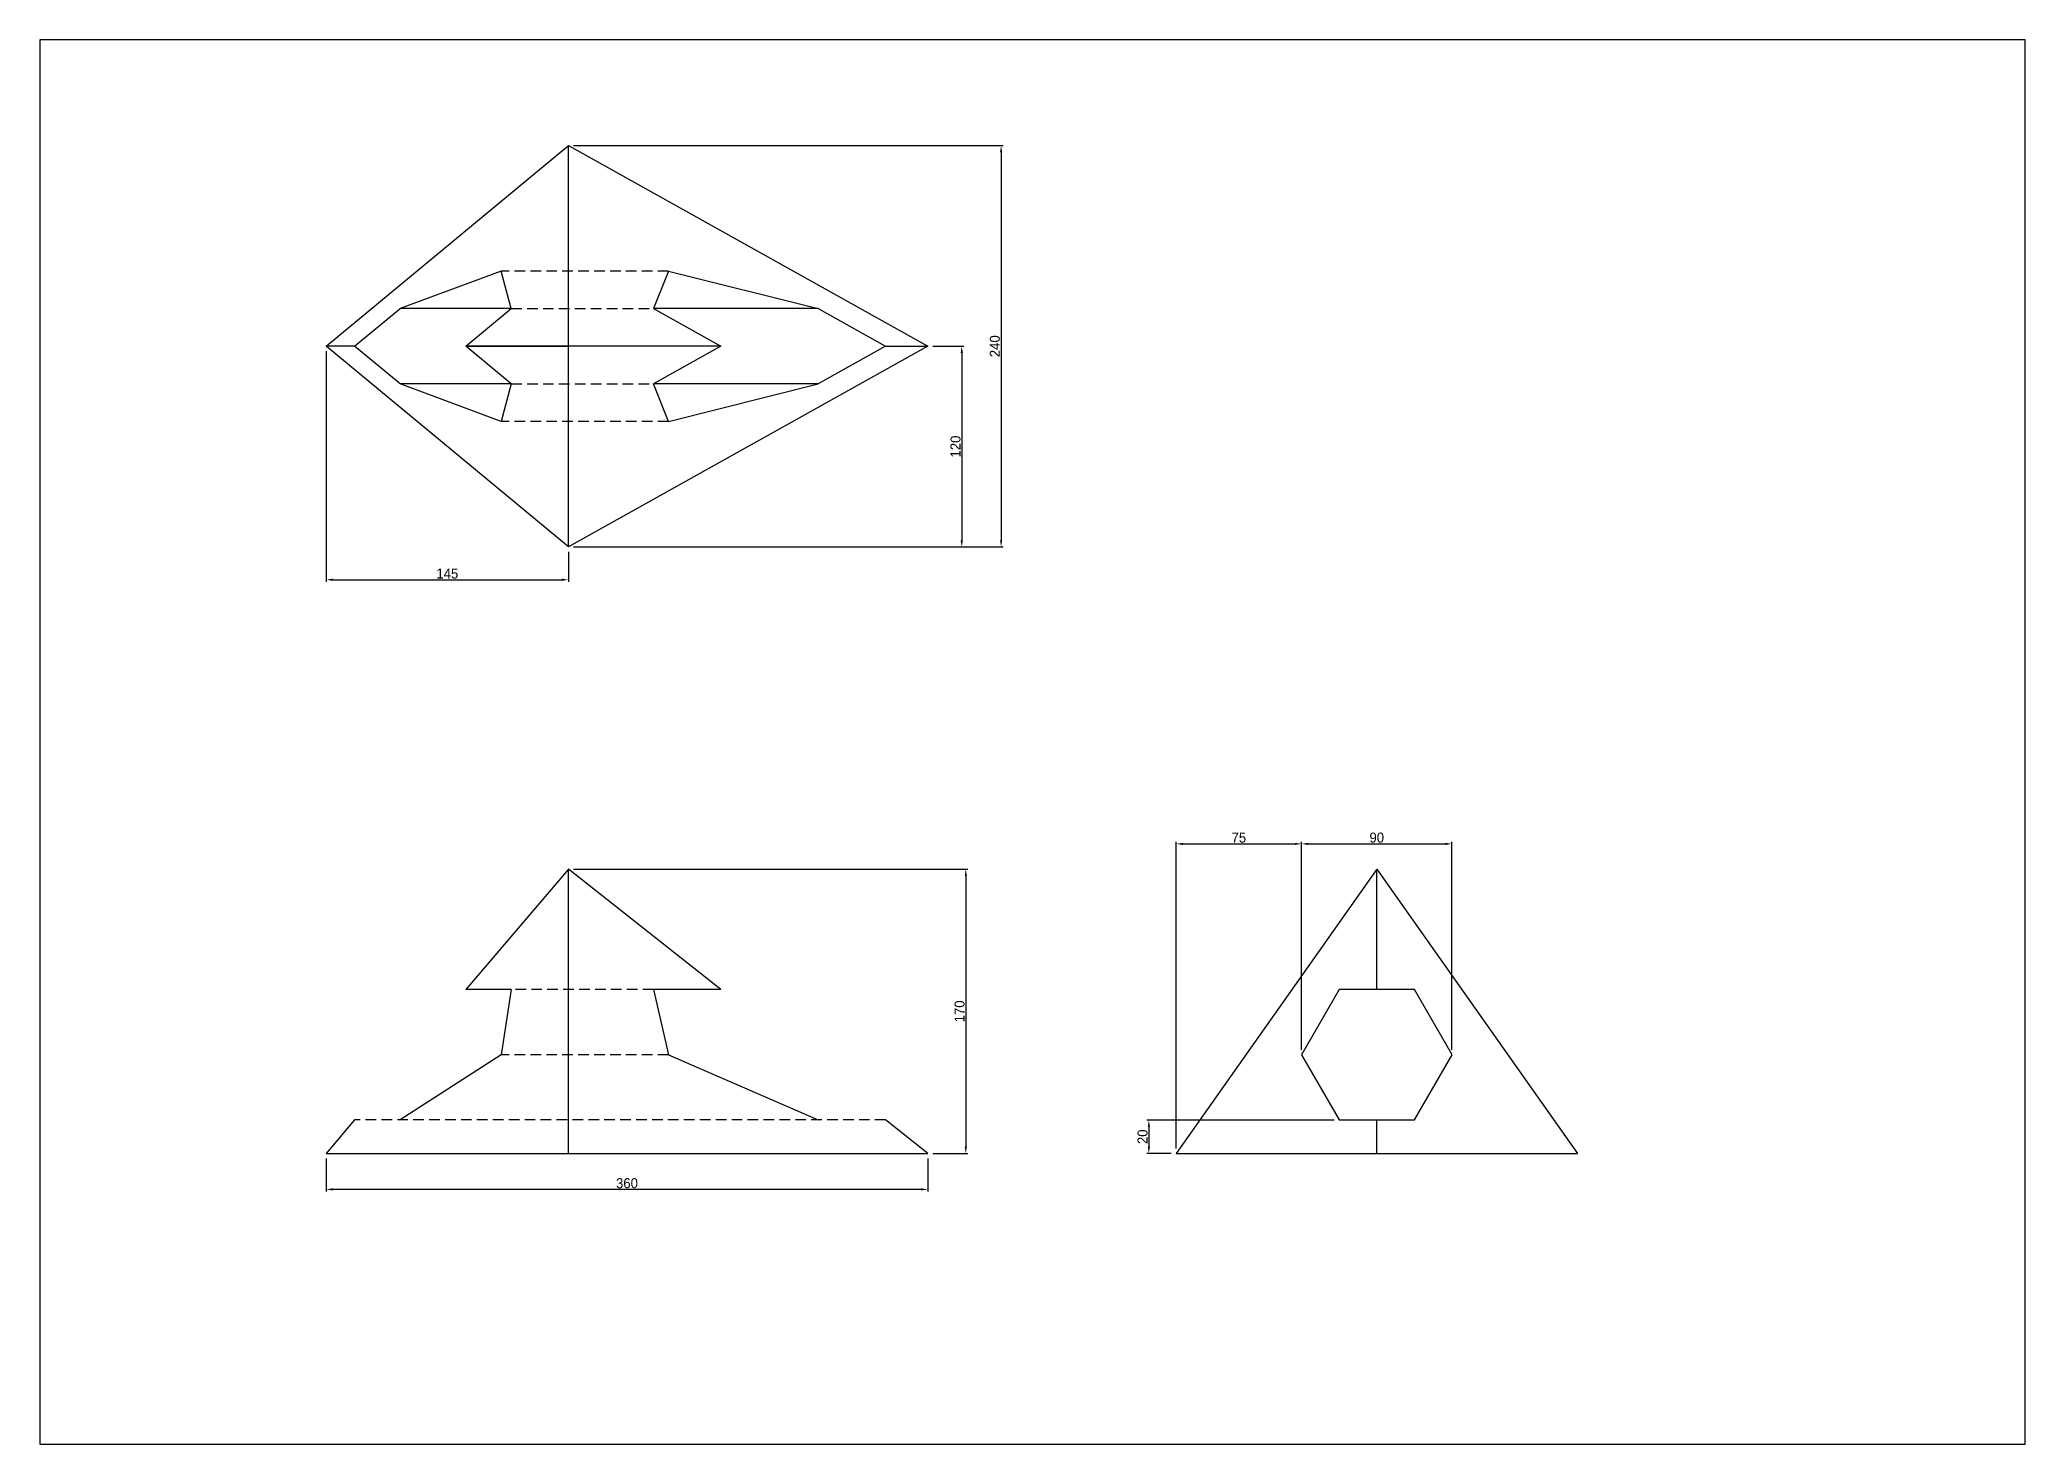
# Model space of a CAD drawing. Header units: millimetres. Extents: x 0 to 3581, y 939 to 3462.
# Drawn here: x 1487 to 2675, y 2622 to 3462 of the extents above; entities that cross this region are included whole.
import ezdxf

# ---------------------------------------------------------------- set-up
doc = ezdxf.new("R2010")
doc.units = ezdxf.units.MM
doc.linetypes.add('HIDDEN', pattern=[9.525, 6.35, -3.175])
for name, color, linetype in [('dim', 1, 'Continuous'), ('hidden', 2, 'HIDDEN'), ('model', 7, 'Continuous')]:
    doc.layers.add(name, color=color, linetype=linetype)
doc.styles.get("Standard").update_dxf_attribs({"font": ''})
doc.styles.get('Standard').set_extended_font_data('Gulim')
doc.dimstyles.new('ISO-25', dxfattribs={"dimtxt": 6, "dimasz": 4, "dimexe": 1.25, "dimexo": 3, "dimtad": 1, "dimtxsty": 'Standard', "dimcen": 2.5, "dimadec": 0, "dimazin": 0, "dimtfac": 1, "dimtmove": 0, "dimatfit": 3, "dimfxl": 1, "dimarcsym": 0})

msp = doc.modelspace()

# ---------------------------------------------------------------- blocks, each defined once
blk = doc.blocks.new('*D157')
at = {"layer": 'Defpoints', "color": 0, "transparency": 16777216}
for p in [(1803.7, 3398.7), (1803.7, 3158.7), (2062.5, 3158.7)]:
    blk.add_point(p, dxfattribs=at)
at = {"layer": 'dim', "color": 0, "lineweight": -2, "transparency": 16777216}
for p, q in [((1806.7, 3398.7), (2063.8, 3398.7)), ((2062.5, 3394.7), (2062.5, 3162.7)), ((1806.7, 3158.7), (2063.8, 3158.7))]:
    blk.add_line(p, q, dxfattribs=at)
at = {"layer": 'dim', "color": 0, "transparency": 16777216}
for points in [[(2061.9, 3394.7), (2063.2, 3394.7), (2062.5, 3398.7)], [(2061.9, 3162.7), (2063.2, 3162.7), (2062.5, 3158.7)]]:
    blk.add_solid(points, dxfattribs=at)
at = {"layer": 'dim', "color": 0, "transparency": 16777216, "insert": (2058.8, 3278.7), "char_height": 6, "attachment_point": 5, "rotation": 90}
blk.add_mtext('240', dxfattribs=at)
blk = doc.blocks.new('*D158')
at = {"layer": 'Defpoints', "color": 0, "transparency": 16777216}
for p in [(2018.7, 3278.7), (1803.7, 3158.7), (2039, 3158.7)]:
    blk.add_point(p, dxfattribs=at)
at = {"layer": 'dim', "color": 0, "lineweight": -2, "transparency": 16777216}
for p, q in [((2021.7, 3278.7), (2040.3, 3278.7)), ((2039, 3274.7), (2039, 3162.7)), ((1806.7, 3158.7), (2040.3, 3158.7))]:
    blk.add_line(p, q, dxfattribs=at)
at = {"layer": 'dim', "color": 0, "transparency": 16777216}
for points in [[(2038.3, 3274.7), (2039.7, 3274.7), (2039, 3278.7)], [(2038.3, 3162.7), (2039.7, 3162.7), (2039, 3158.7)]]:
    blk.add_solid(points, dxfattribs=at)
at = {"layer": 'dim', "color": 0, "transparency": 16777216, "insert": (2035.3, 3218.7), "char_height": 6, "attachment_point": 5, "rotation": 90}
blk.add_mtext('120', dxfattribs=at)
blk = doc.blocks.new('*D159')
at = {"layer": 'Defpoints', "color": 0, "transparency": 16777216}
for p in [(1658.7, 3278.7), (1803.7, 3158.7), (1803.7, 3139)]:
    blk.add_point(p, dxfattribs=at)
at = {"layer": 'dim', "color": 0, "lineweight": -2, "transparency": 16777216}
for p, q in [((1658.7, 3275.7), (1658.7, 3137.8)), ((1803.7, 3155.7), (1803.7, 3137.8)), ((1662.7, 3139), (1799.7, 3139))]:
    blk.add_line(p, q, dxfattribs=at)
at = {"layer": 'dim', "color": 0, "transparency": 16777216}
for points in [[(1662.7, 3139.7), (1662.7, 3138.4), (1658.7, 3139)], [(1799.7, 3139.7), (1799.7, 3138.4), (1803.7, 3139)]]:
    blk.add_solid(points, dxfattribs=at)
at = {"layer": 'dim', "color": 0, "transparency": 16777216, "insert": (1731.2, 3142.7), "char_height": 6, "attachment_point": 5}
blk.add_mtext('145', dxfattribs=at)
blk = doc.blocks.new('*D160')
at = {"layer": 'Defpoints', "color": 0, "transparency": 16777216}
for p in [(1803.7, 2965.9), (2018.7, 2795.9), (2041.4, 2795.9)]:
    blk.add_point(p, dxfattribs=at)
at = {"layer": 'dim', "color": 0, "lineweight": -2, "transparency": 16777216}
for p, q in [((1806.7, 2965.9), (2042.7, 2965.9)), ((2041.4, 2961.9), (2041.4, 2799.9)), ((2021.7, 2795.9), (2042.7, 2795.9))]:
    blk.add_line(p, q, dxfattribs=at)
at = {"layer": 'dim', "color": 0, "transparency": 16777216}
for points in [[(2040.8, 2961.9), (2042.1, 2961.9), (2041.4, 2965.9)], [(2040.8, 2799.9), (2042.1, 2799.9), (2041.4, 2795.9)]]:
    blk.add_solid(points, dxfattribs=at)
at = {"layer": 'dim', "color": 0, "transparency": 16777216, "insert": (2037.7, 2880.9), "char_height": 6, "attachment_point": 5, "rotation": 90}
blk.add_mtext('170', dxfattribs=at)
blk = doc.blocks.new('*D161')
at = {"layer": 'Defpoints', "color": 0, "transparency": 16777216}
for p in [(1658.7, 2795.9), (2018.7, 2795.9), (1658.7, 2774.4)]:
    blk.add_point(p, dxfattribs=at)
at = {"layer": 'dim', "color": 0, "lineweight": -2, "transparency": 16777216}
for p, q in [((1658.7, 2792.9), (1658.7, 2773.2)), ((2018.7, 2792.9), (2018.7, 2773.2)), ((2014.7, 2774.4), (1662.7, 2774.4))]:
    blk.add_line(p, q, dxfattribs=at)
at = {"layer": 'dim', "color": 0, "transparency": 16777216}
for points in [[(1662.7, 2775.1), (1662.7, 2773.8), (1658.7, 2774.4)], [(2014.7, 2775.1), (2014.7, 2773.8), (2018.7, 2774.4)]]:
    blk.add_solid(points, dxfattribs=at)
at = {"layer": 'dim', "color": 0, "transparency": 16777216, "insert": (1838.7, 2778.1), "char_height": 6, "attachment_point": 5}
blk.add_mtext('360', dxfattribs=at)
blk = doc.blocks.new('*D162')
at = {"layer": 'Defpoints', "color": 0, "transparency": 16777216}
for p in [(2242.3, 2981.1), (2242.3, 2854.9), (2167.3, 2795.9)]:
    blk.add_point(p, dxfattribs=at)
at = {"layer": 'dim', "color": 0, "lineweight": -2, "transparency": 16777216}
for p, q in [((2167.3, 2798.9), (2167.3, 2982.3)), ((2242.3, 2857.9), (2242.3, 2982.3)), ((2171.3, 2981.1), (2238.3, 2981.1))]:
    blk.add_line(p, q, dxfattribs=at)
at = {"layer": 'dim', "color": 0, "transparency": 16777216}
for points in [[(2171.3, 2981.7), (2171.3, 2980.4), (2167.3, 2981.1)], [(2238.3, 2981.7), (2238.3, 2980.4), (2242.3, 2981.1)]]:
    blk.add_solid(points, dxfattribs=at)
at = {"layer": 'dim', "color": 0, "transparency": 16777216, "insert": (2204.8, 2984.8), "char_height": 6, "attachment_point": 5}
blk.add_mtext('75', dxfattribs=at)
blk = doc.blocks.new('*D163')
at = {"layer": 'Defpoints', "color": 0, "transparency": 16777216}
for p in [(2332.3, 2981.1), (2242.3, 2854.9), (2332.3, 2854.9)]:
    blk.add_point(p, dxfattribs=at)
at = {"layer": 'dim', "color": 0, "lineweight": -2, "transparency": 16777216}
for p, q in [((2242.3, 2857.9), (2242.3, 2982.3)), ((2332.3, 2857.9), (2332.3, 2982.3)), ((2246.3, 2981.1), (2328.3, 2981.1))]:
    blk.add_line(p, q, dxfattribs=at)
at = {"layer": 'dim', "color": 0, "transparency": 16777216}
for points in [[(2246.3, 2981.7), (2246.3, 2980.4), (2242.3, 2981.1)], [(2328.3, 2981.7), (2328.3, 2980.4), (2332.3, 2981.1)]]:
    blk.add_solid(points, dxfattribs=at)
at = {"layer": 'dim', "color": 0, "transparency": 16777216, "insert": (2287.3, 2984.8), "char_height": 6, "attachment_point": 5}
blk.add_mtext('90', dxfattribs=at)
blk = doc.blocks.new('*D164')
at = {"layer": 'Defpoints', "color": 0, "transparency": 16777216}
for p in [(2264.8, 2815.9), (2150.9, 2795.9), (2167.3, 2795.9)]:
    blk.add_point(p, dxfattribs=at)
at = {"layer": 'dim', "color": 0, "lineweight": -2, "transparency": 16777216}
for p, q in [((2261.8, 2815.9), (2149.7, 2815.9)), ((2150.9, 2811.9), (2150.9, 2799.9)), ((2164.3, 2795.9), (2149.7, 2795.9))]:
    blk.add_line(p, q, dxfattribs=at)
at = {"layer": 'dim', "color": 0, "transparency": 16777216}
for points in [[(2150.3, 2811.9), (2151.6, 2811.9), (2150.9, 2815.9)], [(2150.3, 2799.9), (2151.6, 2799.9), (2150.9, 2795.9)]]:
    blk.add_solid(points, dxfattribs=at)
at = {"layer": 'dim', "color": 0, "transparency": 16777216, "insert": (2147.2, 2805.9), "char_height": 6, "attachment_point": 5, "rotation": 90}
blk.add_mtext('20', dxfattribs=at)

# ---------------------------------------------------------------- dimensions: what is measured, and where the dimension line sits
at = {"layer": 'dim'}
for base, p1, p2, picture, middle in [((2062.531, 3158.671), (1803.697, 3398.671), (1803.697, 3158.671), '*D157', (2058.826, 3278.671)), ((2039.016, 3158.671), (2018.697, 3278.671), (1803.697, 3158.671), '*D158', (2035.308, 3218.671)), ((2041.421, 2795.949), (1803.697, 2965.949), (2018.697, 2795.949), '*D160', (2037.712, 2880.949)), ((2150.929, 2795.949), (2264.827, 2815.949), (2167.327, 2795.949), '*D164', (2147.228, 2805.949))]:
    dim = msp.add_linear_dim(base=base, p1=p1, p2=p2, angle=90, dimstyle='ISO-25', dxfattribs=at)
    dim.commit()
    dim.dimension.update_dxf_attribs({"geometry": picture, "text_midpoint": middle})
for base, p1, p2, picture, middle in [((1803.697, 3139.027), (1658.697, 3278.671), (1803.697, 3158.671), '*D159', (1731.197, 3142.735)), ((2242.327, 2981.061), (2167.327, 2795.949), (2242.327, 2854.92), '*D162', (2204.827, 2984.762)), ((2332.327, 2981.061), (2242.327, 2854.92), (2332.327, 2854.92), '*D163', (2287.327, 2984.762)), ((1658.697, 2774.436), (2018.697, 2795.949), (1658.697, 2795.949), '*D161', (1838.697, 2778.137))]:
    dim = msp.add_linear_dim(base=base, p1=p1, p2=p2, dimstyle='ISO-25', dxfattribs=at)
    dim.commit()
    dim.dimension.update_dxf_attribs({"geometry": picture, "text_midpoint": middle})

# ---------------------------------------------------------------- linework, layer by layer
at = {"layer": 'hidden'}
for p, q in [((1863.491, 3323.671), (1763.371, 3323.671)), ((1769.423, 3301.171), (1854.516, 3301.171)), ((1769.423, 3256.171), (1854.516, 3256.171)), ((1863.491, 3233.671), (1763.371, 3233.671)), ((1854.516, 2893.891), (1769.423, 2893.891)), ((1863.491, 2854.92), (1763.371, 2854.92)), ((1993.403, 2815.949), (1675.756, 2815.949))]:
    msp.add_line(p, q, dxfattribs=at)
at = {"layer": 'model'}
for p, q in [((1658.697, 3278.671), (1803.697, 3398.671)), ((1803.697, 3158.671), (1803.697, 3398.671)), ((1803.697, 3398.671), (2018.697, 3278.671)), ((1763.371, 3323.671), (1702.943, 3301.171)), ((1769.423, 3301.171), (1763.371, 3323.671)), ((1863.491, 3323.671), (1854.516, 3301.171)), ((1863.491, 3323.671), (1953.09, 3301.171)), ((1675.756, 3278.671), (1702.943, 3301.171)), ((1769.423, 3301.171), (1702.943, 3301.171)), ((1742.236, 3278.671), (1769.423, 3301.171)), ((1953.09, 3301.171), (1854.516, 3301.171)), ((1854.516, 3301.171), (1894.829, 3278.671)), ((1953.09, 3301.171), (1993.403, 3278.671)), ((1803.697, 3158.671), (1658.697, 3278.671)), ((1675.756, 3278.671), (1658.697, 3278.671)), ((1702.943, 3256.171), (1675.756, 3278.671)), ((1894.829, 3278.671), (1742.236, 3278.671)), ((1742.236, 3278.671), (1803.697, 3278.671)), ((1769.423, 3256.171), (1742.236, 3278.671)), ((2018.697, 3278.671), (1803.697, 3158.671)), ((1894.829, 3278.671), (1854.516, 3256.171)), ((1993.403, 3278.671), (1953.09, 3256.171)), ((1993.403, 3278.671), (2018.697, 3278.671)), ((1769.423, 3256.171), (1702.943, 3256.171)), ((1763.371, 3233.671), (1702.943, 3256.171)), ((1769.423, 3256.171), (1763.371, 3233.671)), ((1953.09, 3256.171), (1854.516, 3256.171)), ((1863.491, 3233.671), (1854.516, 3256.171)), ((1863.491, 3233.671), (1953.09, 3256.171)), ((1803.697, 2965.949), (1742.236, 2893.891)), ((1803.697, 2795.949), (1803.697, 2965.949)), ((1894.829, 2893.891), (1803.697, 2965.949)), ((2287.327, 2965.949), (2167.327, 2795.949)), ((2287.327, 2965.949), (2407.327, 2795.949)), ((2287.327, 2893.891), (2287.327, 2965.949)), ((1769.423, 2893.891), (1742.236, 2893.891)), ((1769.423, 2893.891), (1763.371, 2854.92)), ((1894.829, 2893.891), (1854.516, 2893.891)), ((1854.516, 2893.891), (1863.491, 2854.92)), ((1763.371, 2854.92), (1702.943, 2815.949)), ((1863.491, 2854.92), (1953.09, 2815.949)), ((1675.756, 2815.949), (1658.697, 2795.949)), ((2018.697, 2795.949), (1993.403, 2815.949)), ((2287.327, 2795.949), (2287.327, 2815.949)), ((2287.327, 2795.949), (2287.327, 2815.949)), ((1658.697, 2795.949), (2018.697, 2795.949)), ((1658.697, 2795.949), (1803.697, 2795.949)), ((2167.327, 2795.949), (2407.327, 2795.949))]:
    msp.add_line(p, q, dxfattribs=at)
for points in [[(1784.321, 2622.001), (2081.321, 2622.001), (2378.321, 2622.001), (2675.321, 2622.001), (2675.321, 2832.001), (2675.321, 3042.001), (2675.321, 3252.001), (2675.321, 3462.001), (1487.321, 3462.001), (1487.321, 2622.001)], [(2242.327, 2854.92), (2264.827, 2815.949), (2309.827, 2815.949), (2332.327, 2854.92), (2309.827, 2893.891), (2264.827, 2893.891)]]:
    msp.add_lwpolyline(points, close=True, dxfattribs=at)

msp.set_redraw_order([(e.dxf.handle, doc.entitydb.next_handle()) for e in msp.query("TEXT MTEXT ATTDEF DIMENSION ARC_DIMENSION")])  # texts and dimensions are drawn at this point

doc.saveas('drawing.dxf')
